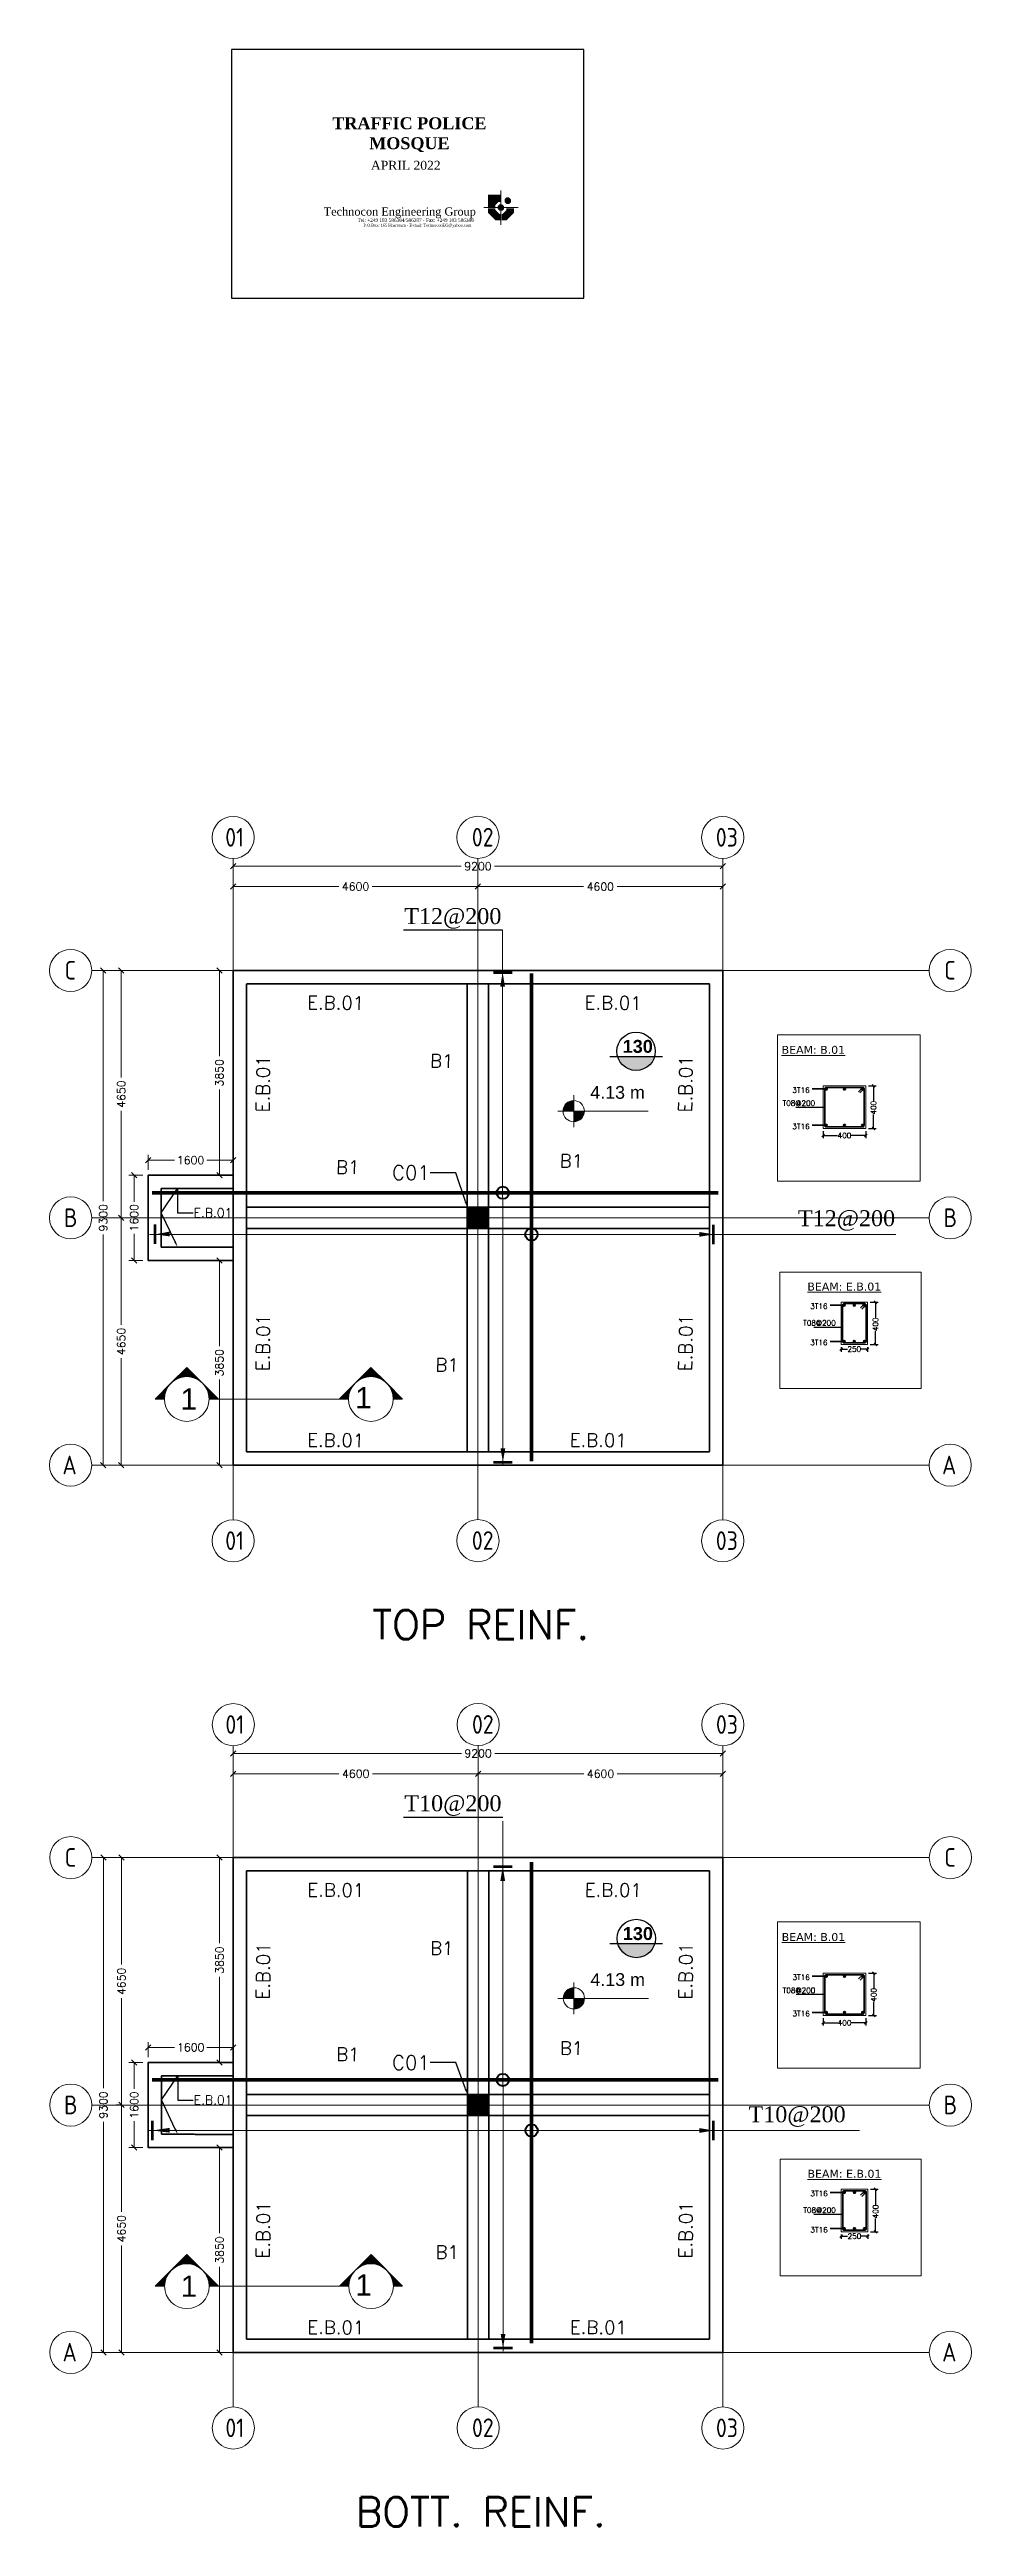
# Model space of a CAD drawing. Header units: millimetres. Extents: x 5119 to 442966, y -339486 to 193490.
# Drawn here: x 109403 to 126727, y 95606 to 142167 of the extents above; entities that cross this region are included whole.
import ezdxf
from ezdxf import colors
from ezdxf.entities.mleader import LeaderData, LeaderLine
from ezdxf.math import Vec2, Vec3

# ---------------------------------------------------------------- set-up
doc = ezdxf.new("R2010")
doc.units = ezdxf.units.MM
doc.header["$LTSCALE"] = 10
doc.header["$PDMODE"] = 34
doc.linetypes.add('D15N1A_R&D_E_pianta level 1 (L1)_00$0$PHANTOM', pattern=[12.7, 6.35, -1.27, 1.27, -1.27, 1.27, -1.27])
doc.linetypes.add('hidden', pattern=[6.25, 4.75, -1.5])
doc.layers.add('0SLABS_Pen_No__61', color=7, linetype='Continuous', lineweight=0, true_color=0x6a6a6a)
for name, color, linetype in [('2D Drafting', 7, 'Continuous'), ('LABLE', 5, 'Continuous'), ('SLAB', 1, 'Continuous'), ('text', 7, 'Continuous')]:
    doc.layers.add(name, color=color, linetype=linetype)
for name, color, linetype, lineweight in [('G-ANNO-DIMS', 111, 'Continuous', 9), ('G-ANNO-SYMB', 111, 'Continuous', 9), ('S-COLS', 52, 'Continuous', 9), ('STR-BEAM', 5, 'hidden', 30), ('STR-CONC', 3, 'Continuous', 30), ('STR-CONC_IN_SEC', 7, 'Continuous', 15), ('STR-DIM', 1, 'Continuous', 9), ('STR-GRID', 248, 'Continuous', 9), ('STR-HATCH', 4, 'Continuous', 9), ('STR-REINF_IN_SEC', 7, 'Continuous', 30), ('STR-TEXT', 7, 'Continuous', 9)]:
    doc.layers.add(name, color=color, linetype=linetype, lineweight=lineweight)
doc.styles.add('Arial_2', font='arial.ttf', dxfattribs={"height": 450})
doc.styles.add('Arial_3', font='arial.ttf', dxfattribs={"height": 240})
doc.styles.add('MINA_CM_S', font='romans.shx', dxfattribs={"height": 15})
doc.styles.add('MINA_MM', font='romans.shx', dxfattribs={"height": 200})
doc.styles.add('MINA_MM_ANNOT_PLAN', font='dim.shx', dxfattribs={"height": 350})
doc.styles.add('MINA_MM_S', font='romans.shx', dxfattribs={"height": 150})
doc.styles.add('MINA_MM_X-SEC_50', font='romans.shx', dxfattribs={"height": 100})
doc.styles.add('MINA_MM_X-SEC_SMALLER', font='romans.shx', dxfattribs={"height": 75, "bigfont": '@extfont2.shx'})
doc.styles.add('MZBI', font='times.ttf', dxfattribs={"height": 0.35})
doc.styles.add('MZBOLT', font='times.ttf', dxfattribs={"height": 0.5})
doc.styles.add('style1', font='arialbd.ttf')
doc.dimstyles.new('MINA_MM_S', dxfattribs={"dimtxt": 150, "dimasz": 100, "dimexe": 100, "dimexo": 100, "dimgap": 50, "dimtad": 0, "dimdec": 0, "dimzin": 0, "dimdsep": 46, "dimtxsty": 'MINA_MM_S', "dimblk": 'OBLIQUE', "dimcen": 0.09, "dimclrd": 256, "dimclre": 256, "dimclrt": 7, "dimadec": 0, "dimazin": 0, "dimtfac": 1, "dimtdec": 0, "dimtix": 1, "dimtofl": 0, "dimtmove": 0, "dimatfit": 0, "dimfxl": 1, "dimtolj": 1, "dimtzin": 0, "dimlwd": -1, "dimlwe": -1, "dimarcsym": 0})
doc.dimstyles.new('MINA_MM_X-SEC_50', dxfattribs={"dimtxt": 100, "dimasz": 50, "dimexe": 50, "dimexo": 50, "dimgap": 0, "dimtad": 0, "dimdec": 0, "dimlfac": 0.5, "dimzin": 0, "dimdsep": 46, "dimtxsty": 'MINA_MM_X-SEC_50', "dimblk": 'OBLIQUE', "dimcen": 90, "dimclrt": 7, "dimadec": 0, "dimazin": 0, "dimtfac": 1, "dimtdec": 0, "dimtofl": 0, "dimtmove": 0, "dimatfit": 0, "dimfxl": 1, "dimtolj": 1, "dimtzin": 0, "dimarcsym": 0})

msp = doc.modelspace()

# ---------------------------------------------------------------- texts
at = {"layer": 'G-ANNO-SYMB', "char_height": 400, "width": 192.405, "style": 'Arial_2'}
for insert, attachment_point in [((111864.6, 116999.8), 1), ((115457.4, 117024.6), 3), ((111867.2, 100322.5), 1), ((115460.1, 100347.2), 3)]:
    msp.add_mtext('1', dxfattribs=dict(at, insert=insert, attachment_point=attachment_point))
at = {"layer": 'STR-TEXT', "attachment_point": 5, "style": 'MINA_MM_X-SEC_SMALLER'}
for s, insert, char_height, width in [('\\A1;{\\fRomantic|b1|i0|c2|p2;TRAFFIC POLICE \\PMOSQUE}', (116164.8, 140565.6), 225, 2852.25), ('\\A1;\\pxql;{\\fRomantic|b0|i0|c2|p2;APRIL 2022}', (116213.5, 139989.5), 168.75, 1543.558)]:
    msp.add_mtext(s, dxfattribs=dict(at, insert=insert, char_height=char_height, width=width))
at = {"layer": 'STR-TEXT', "char_height": 250, "attachment_point": 3, "style": 'MINA_MM'}
for s, insert, rotation in [('E.B.01', (115316.4, 124365.8), 359.38059), ('E.B.01', (120530.9, 124365.8), 359.38059), ('E.B.01', (113295.3, 123262.2), 89.38059), ('B1', (116993.1, 123276.9), 359.38059), ('E.B.01', (121236.3, 123262.2), 89.38059), ('B1', (115226.6, 121280.3), 359.38059), ('B1', (119429.9, 121397.6), 359.38059), ('E.B.01', (113295.3, 118395.3), 89.38059), ('E.B.01', (121236.3, 118395.3), 89.38059), ('B1', (117094.2, 117562.8), 359.38059), ('E.B.01', (115316.4, 116144.5), 359.38059), ('E.B.01', (120251.2, 116144.5), 359.38059), ('E.B.01', (115319, 107688.4), 359.38059), ('E.B.01', (120533.4, 107688.4), 359.38059), ('E.B.01', (113297.9, 106584.8), 89.38059), ('B1', (116995.7, 106599.5), 359.38059), ('B1', (116995.7, 106599.5), 359.38059), ('E.B.01', (121238.9, 106584.8), 89.38059), ('B1', (115229.2, 104602.9), 359.38059), ('B1', (119432.5, 104720.3), 359.38059), ('E.B.01', (113297.9, 101717.9), 89.38059), ('E.B.01', (121238.9, 101717.9), 89.38059), ('B1', (117096.7, 100885.4), 359.38059), ('B1', (117096.7, 100885.4), 359.38059), ('E.B.01', (115319, 99467.1), 359.38059), ('E.B.01', (120253.8, 99467.1), 359.38059)]:
    msp.add_mtext_dynamic_manual_height_columns(s, width=668.667, gutter_width=12.5, heights=[0], dxfattribs=dict(at, insert=insert, rotation=rotation))
at = {"layer": 'STR-TEXT'}
for s, insert, char_height, attachment_point, style in [('\\A1;{\\fVerdana|b0|i0|c0|p34;\\LBEAM: B.01}', (123160, 123438.3), 150, 1, 'MINA_CM_S'), ('\\A1;3T16', (123361.2, 122655.9), 100, 1, 'MINA_MM_X-SEC_50'), ('\\A1;T08@200', (123177.3, 122410.1), 100, 1, 'MINA_MM_X-SEC_50'), ('\\A1;3T16', (123361.2, 121973.1), 100, 1, 'MINA_MM_X-SEC_50'), ('\\A1;{\\fVerdana|b0|i0|c0|p34;\\LBEAM: E.B.01}', (123644, 118987.8), 150, 1, 'MINA_CM_S'), ('\\A1;T08@200', (123563.9, 118279.3), 100, 1, 'MINA_MM_X-SEC_50'), ('\\A1;3T16', (123697.6, 118592.8), 100, 1, 'MINA_MM_X-SEC_50'), ('\\A1;3T16', (123697.6, 117910), 100, 1, 'MINA_MM_X-SEC_50'), ('\\A1;TOP REINF.', (117503, 112558.1), 550, 5, 'MINA_MM'), ('\\A1;{\\fVerdana|b0|i0|c0|p34;\\LBEAM: B.01}', (123162.5, 106761), 150, 1, 'MINA_CM_S'), ('\\A1;T08@200', (123179.9, 105732.7), 100, 1, 'MINA_MM_X-SEC_50'), ('\\A1;3T16', (123363.7, 105978.6), 100, 1, 'MINA_MM_X-SEC_50'), ('\\A1;3T16', (123363.7, 105295.8), 100, 1, 'MINA_MM_X-SEC_50'), ('\\A1;{\\fVerdana|b0|i0|c0|p34;\\LBEAM: E.B.01}', (123646.5, 102310.4), 150, 1, 'MINA_CM_S'), ('\\A1;T08@200', (123566.5, 101601.9), 100, 1, 'MINA_MM_X-SEC_50'), ('\\A1;3T16', (123700.2, 101915.5), 100, 1, 'MINA_MM_X-SEC_50'), ('\\A1;3T16', (123700.2, 101232.7), 100, 1, 'MINA_MM_X-SEC_50'), ('\\A1;BOTT. REINF.', (117505.6, 95880.7), 550, 5, 'MINA_MM')]:
    msp.add_mtext(s, dxfattribs=dict(at, insert=insert, char_height=char_height, attachment_point=attachment_point, style=style))
at = {"layer": 'text', "char_height": 300, "attachment_point": 3, "style": 'MZBOLT'}
for s, insert, width in [('T12@200', (117894.1, 126026.9), 4154.823), ('T12@200', (125293.3, 120348.1), 8250.986), ('T10@200', (117896.6, 109349.6), 4154.823), ('T10@200', (124363.9, 103503.5), 8250.986)]:
    msp.add_mtext(s, dxfattribs=dict(at, insert=insert, width=width))
at = {"layer": 'text', "linetype": 'D15N1A_R&D_E_pianta level 1 (L1)_00$0$PHANTOM', "lineweight": 5, "ltscale": 10, "char_height": 243, "width": 446.034, "attachment_point": 1, "style": 'style1'}
for insert in [(120173.1, 123549.9), (120175.7, 106872.5)]:
    msp.add_mtext('130', dxfattribs=dict(at, insert=insert))

# ---------------------------------------------------------------- blocks, each defined once
blk = doc.blocks.new('40X45')
at = {"ltscale": 10, "true_color": 0xcd6928}
h = blk.add_hatch(color=32, dxfattribs=at)
h.dxf.hatch_style = 1
h.paths.add_polyline_path([(8370, 114284), (8370, 113884), (8770, 113884), (8770, 114284)])
at = {"layer": 'S-COLS', "ltscale": 10}
blk.add_lwpolyline([(8370, 114284), (8770, 114284), (8770, 113884), (8370, 113884), (8370, 114284)], dxfattribs=at)
blk = doc.blocks.new('_Oblique')
at = {"color": 0, "linetype": 'ByBlock', "lineweight": -2}
blk.add_line((-0.5, -0.5), (0.5, 0.5), dxfattribs=at)
blk = doc.blocks.new('*D360')
at = {"layer": 'Defpoints', "color": 0, "ltscale": 10, "transparency": 16777216}
for p in [(111058, 108178), (110753, 103529), (110843, 103529)]:
    blk.add_point(p, dxfattribs=at)
at = {"layer": 'STR-DIM', "ltscale": 10, "transparency": 16777216}
for p, q in [((110958, 108178), (110653, 108178)), ((110753, 108178), (110753, 106168)), ((110753, 103529), (110753, 105539)), ((110743, 103529), (110653, 103529))]:
    blk.add_line(p, q, dxfattribs=at)
at = {"layer": 'STR-DIM', "ltscale": 10, "transparency": 16777216, "xscale": 100, "yscale": 100, "zscale": 100}
for p, rotation in [((110753, 108178), 90), ((110753, 103529), 270)]:
    blk.add_blockref('_Oblique', p, dxfattribs=dict(at, rotation=rotation))
at = {"layer": 'STR-DIM', "color": 7, "ltscale": 10, "transparency": 16777216, "insert": (110753, 105853), "char_height": 150, "attachment_point": 5, "rotation": 90, "style": 'MINA_MM_S'}
blk.add_mtext('\\A1;4650', dxfattribs=at)
blk = doc.blocks.new('*D361')
at = {"layer": 'Defpoints', "color": 0, "ltscale": 10, "transparency": 16777216}
for p in [(110843, 103529), (110753, 98878), (111128, 98878)]:
    blk.add_point(p, dxfattribs=at)
at = {"layer": 'STR-DIM', "ltscale": 10, "transparency": 16777216}
for p, q in [((110743, 103529), (110653, 103529)), ((110753, 103529), (110753, 101518)), ((110753, 98878), (110753, 100889)), ((111028, 98878), (110653, 98878))]:
    blk.add_line(p, q, dxfattribs=at)
at = {"layer": 'STR-DIM', "ltscale": 10, "transparency": 16777216, "xscale": 100, "yscale": 100, "zscale": 100}
for p, rotation in [((110753, 103529), 90), ((110753, 98878), 270)]:
    blk.add_blockref('_Oblique', p, dxfattribs=dict(at, rotation=rotation))
at = {"layer": 'STR-DIM', "color": 7, "ltscale": 10, "transparency": 16777216, "insert": (110753, 101203), "char_height": 150, "attachment_point": 5, "rotation": 90, "style": 'MINA_MM_S'}
blk.add_mtext('\\A1;4650', dxfattribs=at)
blk = doc.blocks.new('*D362')
at = {"layer": 'Defpoints', "color": 0, "ltscale": 10, "transparency": 16777216}
for p in [(111058, 108178), (110414, 98878), (111128, 98878)]:
    blk.add_point(p, dxfattribs=at)
at = {"layer": 'STR-DIM', "ltscale": 10, "transparency": 16777216}
for p, q in [((110958, 108178), (110314, 108178)), ((110414, 108178), (110414, 103843)), ((110414, 98878), (110414, 103214)), ((111028, 98878), (110314, 98878))]:
    blk.add_line(p, q, dxfattribs=at)
at = {"layer": 'STR-DIM', "ltscale": 10, "transparency": 16777216, "xscale": 100, "yscale": 100, "zscale": 100}
for p, rotation in [((110414, 108178), 90), ((110414, 98878), 270)]:
    blk.add_blockref('_Oblique', p, dxfattribs=dict(at, rotation=rotation))
at = {"layer": 'STR-DIM', "color": 7, "ltscale": 10, "transparency": 16777216, "insert": (110414, 103528), "char_height": 150, "attachment_point": 5, "rotation": 90, "style": 'MINA_MM_S'}
blk.add_mtext('\\A1;9300', dxfattribs=at)
blk = doc.blocks.new('*D359')
at = {"layer": 'Defpoints', "color": 0, "ltscale": 10, "transparency": 16777216}
for p in [(122056, 110138), (122056, 110061), (112856, 109864)]:
    blk.add_point(p, dxfattribs=at)
at = {"layer": 'STR-DIM', "ltscale": 10, "transparency": 16777216}
for p, q in [((112856, 109964), (112856, 110238)), ((112856, 110138), (117141, 110138)), ((122056, 110138), (117770, 110138)), ((122056, 110161), (122056, 110238))]:
    blk.add_line(p, q, dxfattribs=at)
at = {"layer": 'STR-DIM', "ltscale": 10, "transparency": 16777216, "xscale": 100, "yscale": 100, "zscale": 100, "rotation": 180}
blk.add_blockref('_Oblique', (112856, 110138), dxfattribs=at)
at = {"layer": 'STR-DIM', "ltscale": 10, "transparency": 16777216, "xscale": 100, "yscale": 100, "zscale": 100}
blk.add_blockref('_Oblique', (122056, 110138), dxfattribs=at)
at = {"layer": 'STR-DIM', "color": 7, "ltscale": 10, "transparency": 16777216, "insert": (117456, 110138), "char_height": 150, "attachment_point": 5, "style": 'MINA_MM_S'}
blk.add_mtext('\\A1;9200', dxfattribs=at)
blk = doc.blocks.new('*D363')
at = {"layer": 'Defpoints', "color": 0, "ltscale": 10, "transparency": 16777216}
for p in [(117456, 109836), (117456, 109754), (122056, 109836)]:
    blk.add_point(p, dxfattribs=at)
at = {"layer": 'STR-DIM', "ltscale": 10, "transparency": 16777216}
for p, q in [((117456, 109754), (119441, 109754)), ((117456, 109736), (117456, 109654)), ((122056, 109754), (120070, 109754)), ((122056, 109736), (122056, 109654))]:
    blk.add_line(p, q, dxfattribs=at)
at = {"layer": 'STR-DIM', "ltscale": 10, "transparency": 16777216, "xscale": 100, "yscale": 100, "zscale": 100, "rotation": 180}
blk.add_blockref('_Oblique', (117456, 109754), dxfattribs=at)
at = {"layer": 'STR-DIM', "ltscale": 10, "transparency": 16777216, "xscale": 100, "yscale": 100, "zscale": 100}
blk.add_blockref('_Oblique', (122056, 109754), dxfattribs=at)
at = {"layer": 'STR-DIM', "color": 7, "ltscale": 10, "transparency": 16777216, "insert": (119756, 109754), "char_height": 150, "attachment_point": 5, "style": 'MINA_MM_S'}
blk.add_mtext('\\A1;4600', dxfattribs=at)
blk = doc.blocks.new('*D364')
at = {"layer": 'Defpoints', "color": 0, "ltscale": 10, "transparency": 16777216}
for p in [(112856, 109864), (112856, 109755), (117456, 109838)]:
    blk.add_point(p, dxfattribs=at)
at = {"layer": 'STR-DIM', "ltscale": 10, "transparency": 16777216}
for p, q in [((112856, 109764), (112856, 109655)), ((112856, 109755), (114841, 109755)), ((117456, 109755), (115470, 109755)), ((117456, 109738), (117456, 109655))]:
    blk.add_line(p, q, dxfattribs=at)
at = {"layer": 'STR-DIM', "ltscale": 10, "transparency": 16777216, "xscale": 100, "yscale": 100, "zscale": 100, "rotation": 180}
blk.add_blockref('_Oblique', (112856, 109755), dxfattribs=at)
at = {"layer": 'STR-DIM', "ltscale": 10, "transparency": 16777216, "xscale": 100, "yscale": 100, "zscale": 100}
blk.add_blockref('_Oblique', (117456, 109755), dxfattribs=at)
at = {"layer": 'STR-DIM', "color": 7, "ltscale": 10, "transparency": 16777216, "insert": (115156, 109755), "char_height": 150, "attachment_point": 5, "style": 'MINA_MM_S'}
blk.add_mtext('\\A1;4600', dxfattribs=at)
blk = doc.blocks.new('*D365')
at = {"layer": 'Defpoints', "color": 0, "ltscale": 10, "transparency": 16777216}
for p in [(111256, 104612), (111256, 104328), (112856, 104328)]:
    blk.add_point(p, dxfattribs=at)
at = {"layer": 'STR-DIM', "ltscale": 10, "transparency": 16777216}
for p, q in [((111256, 104428), (111256, 104712)), ((111256, 104612), (111752, 104612)), ((112856, 104612), (112359, 104612)), ((112856, 104428), (112856, 104712))]:
    blk.add_line(p, q, dxfattribs=at)
at = {"layer": 'STR-DIM', "ltscale": 10, "transparency": 16777216, "xscale": 100, "yscale": 100, "zscale": 100, "rotation": 180}
blk.add_blockref('_Oblique', (111256, 104612), dxfattribs=at)
at = {"layer": 'STR-DIM', "ltscale": 10, "transparency": 16777216, "xscale": 100, "yscale": 100, "zscale": 100}
blk.add_blockref('_Oblique', (112856, 104612), dxfattribs=at)
at = {"layer": 'STR-DIM', "color": 7, "ltscale": 10, "transparency": 16777216, "insert": (112056, 104612), "char_height": 150, "attachment_point": 5, "style": 'MINA_MM_S'}
blk.add_mtext('\\A1;1600', dxfattribs=at)
blk = doc.blocks.new('*D366')
at = {"layer": 'Defpoints', "color": 0, "ltscale": 10, "transparency": 16777216}
for p in [(111256, 104328), (110993, 102728), (111256, 102728)]:
    blk.add_point(p, dxfattribs=at)
at = {"layer": 'STR-DIM', "ltscale": 10, "transparency": 16777216}
for p, q in [((111156, 104328), (110893, 104328)), ((110993, 104328), (110993, 103832)), ((110993, 102728), (110993, 103225)), ((111156, 102728), (110893, 102728))]:
    blk.add_line(p, q, dxfattribs=at)
at = {"layer": 'STR-DIM', "ltscale": 10, "transparency": 16777216, "xscale": 100, "yscale": 100, "zscale": 100}
for p, rotation in [((110993, 104328), 90), ((110993, 102728), 270)]:
    blk.add_blockref('_Oblique', p, dxfattribs=dict(at, rotation=rotation))
at = {"layer": 'STR-DIM', "color": 7, "ltscale": 10, "transparency": 16777216, "insert": (110993, 103528), "char_height": 150, "attachment_point": 5, "rotation": 90, "style": 'MINA_MM_S'}
blk.add_mtext('\\A1;1600', dxfattribs=at)
blk = doc.blocks.new('*D367')
at = {"layer": 'Defpoints', "color": 0, "ltscale": 10, "transparency": 16777216}
for p in [(112856, 108178), (112596, 104328), (112856, 104328)]:
    blk.add_point(p, dxfattribs=at)
at = {"layer": 'STR-DIM', "ltscale": 10, "transparency": 16777216}
for p, q in [((112756, 108178), (112496, 108178)), ((112596, 108178), (112596, 106568)), ((112596, 104328), (112596, 105939)), ((112756, 104328), (112496, 104328))]:
    blk.add_line(p, q, dxfattribs=at)
at = {"layer": 'STR-DIM', "ltscale": 10, "transparency": 16777216, "xscale": 100, "yscale": 100, "zscale": 100}
for p, rotation in [((112596, 108178), 90), ((112596, 104328), 270)]:
    blk.add_blockref('_Oblique', p, dxfattribs=dict(at, rotation=rotation))
at = {"layer": 'STR-DIM', "color": 7, "ltscale": 10, "transparency": 16777216, "insert": (112596, 106253), "char_height": 150, "attachment_point": 5, "rotation": 90, "style": 'MINA_MM_S'}
blk.add_mtext('\\A1;3850', dxfattribs=at)
blk = doc.blocks.new('*D368')
at = {"layer": 'Defpoints', "color": 0, "ltscale": 10, "transparency": 16777216}
for p in [(112856, 102728), (112596, 98878), (112856, 98878)]:
    blk.add_point(p, dxfattribs=at)
at = {"layer": 'STR-DIM', "ltscale": 10, "transparency": 16777216}
for p, q in [((112756, 102728), (112496, 102728)), ((112596, 102728), (112596, 101118)), ((112596, 98878), (112596, 100489)), ((112756, 98878), (112496, 98878))]:
    blk.add_line(p, q, dxfattribs=at)
at = {"layer": 'STR-DIM', "ltscale": 10, "transparency": 16777216, "xscale": 100, "yscale": 100, "zscale": 100}
for p, rotation in [((112596, 102728), 90), ((112596, 98878), 270)]:
    blk.add_blockref('_Oblique', p, dxfattribs=dict(at, rotation=rotation))
at = {"layer": 'STR-DIM', "color": 7, "ltscale": 10, "transparency": 16777216, "insert": (112596, 100803), "char_height": 150, "attachment_point": 5, "rotation": 90, "style": 'MINA_MM_S'}
blk.add_mtext('\\A1;3850', dxfattribs=at)
blk = doc.blocks.new('ggggggg')
at = {"layer": 'STR-GRID', "ltscale": 10}
for p, q in [((112856, 110282), (112856, 97853)), ((117456, 110284), (117456, 97855)), ((122056, 110282), (122056, 97853))]:
    blk.add_line(p, q, dxfattribs=at)
for points in [[(125935, 108178), (110197, 108178)], [(125935, 103527), (110197, 103527)], [(125935, 98878), (110197, 98878)]]:
    blk.add_lwpolyline(points, dxfattribs=at)
for centre in [(112856, 110678), (117456, 110680), (122056, 110678), (109801, 108178), (126331, 108178), (109801, 103527), (126331, 103527), (109801, 98878), (126331, 98878), (112856, 97457), (117456, 97459), (122056, 97457)]:
    blk.add_circle(centre, 396, dxfattribs=at)
at = {"layer": 'STR-TEXT', "char_height": 350, "attachment_point": 3, "style": 'MINA_MM_ANNOT_PLAN'}
for s, insert in [('01', (113060, 110856)), ('02', (117749, 110858)), ('03', (122340, 110856)), ('C', (109902, 108357)), ('C', (126432, 108357)), ('B', (109930, 103705)), ('B', (126460, 103705)), ('A', (109915, 99057)), ('A', (126445, 99057)), ('01', (113060, 97635)), ('02', (117749, 97637)), ('03', (122340, 97635))]:
    blk.add_mtext_dynamic_manual_height_columns(s, width=668.67, gutter_width=12.5, heights=[0], dxfattribs=dict(at, insert=insert))
blk = doc.blocks.new('*D372')
at = {"layer": 'Defpoints', "color": 0, "ltscale": 10, "transparency": 16777216}
for p in [(111055, 124856), (110750, 120206), (110841, 120206)]:
    blk.add_point(p, dxfattribs=at)
at = {"layer": 'STR-DIM', "ltscale": 10, "transparency": 16777216}
for p, q in [((110955, 124856), (110650, 124856)), ((110750, 124856), (110750, 122845)), ((110750, 120206), (110750, 122217)), ((110741, 120206), (110650, 120206))]:
    blk.add_line(p, q, dxfattribs=at)
at = {"layer": 'STR-DIM', "ltscale": 10, "transparency": 16777216, "xscale": 100, "yscale": 100, "zscale": 100}
for p, rotation in [((110750, 124856), 90), ((110750, 120206), 270)]:
    blk.add_blockref('_Oblique', p, dxfattribs=dict(at, rotation=rotation))
at = {"layer": 'STR-DIM', "color": 7, "ltscale": 10, "transparency": 16777216, "insert": (110750, 122531), "char_height": 150, "attachment_point": 5, "rotation": 90, "style": 'MINA_MM_S'}
blk.add_mtext('\\A1;4650', dxfattribs=at)
blk = doc.blocks.new('*D373')
at = {"layer": 'Defpoints', "color": 0, "ltscale": 10, "transparency": 16777216}
for p in [(110841, 120206), (110750, 115556), (111125, 115556)]:
    blk.add_point(p, dxfattribs=at)
at = {"layer": 'STR-DIM', "ltscale": 10, "transparency": 16777216}
for p, q in [((110741, 120206), (110650, 120206)), ((110750, 120206), (110750, 118195)), ((110750, 115556), (110750, 117567)), ((111025, 115556), (110650, 115556))]:
    blk.add_line(p, q, dxfattribs=at)
at = {"layer": 'STR-DIM', "ltscale": 10, "transparency": 16777216, "xscale": 100, "yscale": 100, "zscale": 100}
for p, rotation in [((110750, 120206), 90), ((110750, 115556), 270)]:
    blk.add_blockref('_Oblique', p, dxfattribs=dict(at, rotation=rotation))
at = {"layer": 'STR-DIM', "color": 7, "ltscale": 10, "transparency": 16777216, "insert": (110750, 117881), "char_height": 150, "attachment_point": 5, "rotation": 90, "style": 'MINA_MM_S'}
blk.add_mtext('\\A1;4650', dxfattribs=at)
blk = doc.blocks.new('*D374')
at = {"layer": 'Defpoints', "color": 0, "ltscale": 10, "transparency": 16777216}
for p in [(111055, 124856), (110411, 115556), (111125, 115556)]:
    blk.add_point(p, dxfattribs=at)
at = {"layer": 'STR-DIM', "ltscale": 10, "transparency": 16777216}
for p, q in [((110955, 124856), (110311, 124856)), ((110411, 124856), (110411, 120520)), ((110411, 115556), (110411, 119891)), ((111025, 115556), (110311, 115556))]:
    blk.add_line(p, q, dxfattribs=at)
at = {"layer": 'STR-DIM', "ltscale": 10, "transparency": 16777216, "xscale": 100, "yscale": 100, "zscale": 100}
for p, rotation in [((110411, 124856), 90), ((110411, 115556), 270)]:
    blk.add_blockref('_Oblique', p, dxfattribs=dict(at, rotation=rotation))
at = {"layer": 'STR-DIM', "color": 7, "ltscale": 10, "transparency": 16777216, "insert": (110411, 120206), "char_height": 150, "attachment_point": 5, "rotation": 90, "style": 'MINA_MM_S'}
blk.add_mtext('\\A1;9300', dxfattribs=at)
blk = doc.blocks.new('*D375')
at = {"layer": 'Defpoints', "color": 0, "ltscale": 10, "transparency": 16777216}
for p in [(122053, 126815), (122053, 126739), (112853, 126542)]:
    blk.add_point(p, dxfattribs=at)
at = {"layer": 'STR-DIM', "ltscale": 10, "transparency": 16777216}
for p, q in [((112853, 126642), (112853, 126915)), ((112853, 126815), (117139, 126815)), ((122053, 126815), (117767, 126815)), ((122053, 126839), (122053, 126915))]:
    blk.add_line(p, q, dxfattribs=at)
at = {"layer": 'STR-DIM', "ltscale": 10, "transparency": 16777216, "xscale": 100, "yscale": 100, "zscale": 100, "rotation": 180}
blk.add_blockref('_Oblique', (112853, 126815), dxfattribs=at)
at = {"layer": 'STR-DIM', "ltscale": 10, "transparency": 16777216, "xscale": 100, "yscale": 100, "zscale": 100}
blk.add_blockref('_Oblique', (122053, 126815), dxfattribs=at)
at = {"layer": 'STR-DIM', "color": 7, "ltscale": 10, "transparency": 16777216, "insert": (117453, 126815), "char_height": 150, "attachment_point": 5, "style": 'MINA_MM_S'}
blk.add_mtext('\\A1;9200', dxfattribs=at)
blk = doc.blocks.new('*D376')
at = {"layer": 'Defpoints', "color": 0, "ltscale": 10, "transparency": 16777216}
for p in [(117453, 126513), (117453, 126431), (122053, 126513)]:
    blk.add_point(p, dxfattribs=at)
at = {"layer": 'STR-DIM', "ltscale": 10, "transparency": 16777216}
for p, q in [((117453, 126431), (119439, 126431)), ((117453, 126413), (117453, 126331)), ((122053, 126431), (120067, 126431)), ((122053, 126413), (122053, 126331))]:
    blk.add_line(p, q, dxfattribs=at)
at = {"layer": 'STR-DIM', "ltscale": 10, "transparency": 16777216, "xscale": 100, "yscale": 100, "zscale": 100, "rotation": 180}
blk.add_blockref('_Oblique', (117453, 126431), dxfattribs=at)
at = {"layer": 'STR-DIM', "ltscale": 10, "transparency": 16777216, "xscale": 100, "yscale": 100, "zscale": 100}
blk.add_blockref('_Oblique', (122053, 126431), dxfattribs=at)
at = {"layer": 'STR-DIM', "color": 7, "ltscale": 10, "transparency": 16777216, "insert": (119753, 126431), "char_height": 150, "attachment_point": 5, "style": 'MINA_MM_S'}
blk.add_mtext('\\A1;4600', dxfattribs=at)
blk = doc.blocks.new('*D377')
at = {"layer": 'Defpoints', "color": 0, "ltscale": 10, "transparency": 16777216}
for p in [(112853, 126542), (112853, 126433), (117453, 126515)]:
    blk.add_point(p, dxfattribs=at)
at = {"layer": 'STR-DIM', "ltscale": 10, "transparency": 16777216}
for p, q in [((112853, 126442), (112853, 126333)), ((112853, 126433), (114839, 126433)), ((117453, 126433), (115467, 126433)), ((117453, 126415), (117453, 126333))]:
    blk.add_line(p, q, dxfattribs=at)
at = {"layer": 'STR-DIM', "ltscale": 10, "transparency": 16777216, "xscale": 100, "yscale": 100, "zscale": 100, "rotation": 180}
blk.add_blockref('_Oblique', (112853, 126433), dxfattribs=at)
at = {"layer": 'STR-DIM', "ltscale": 10, "transparency": 16777216, "xscale": 100, "yscale": 100, "zscale": 100}
blk.add_blockref('_Oblique', (117453, 126433), dxfattribs=at)
at = {"layer": 'STR-DIM', "color": 7, "ltscale": 10, "transparency": 16777216, "insert": (115153, 126433), "char_height": 150, "attachment_point": 5, "style": 'MINA_MM_S'}
blk.add_mtext('\\A1;4600', dxfattribs=at)
blk = doc.blocks.new('*D378')
at = {"layer": 'Defpoints', "color": 0, "ltscale": 10, "transparency": 16777216}
for p in [(111253, 121289), (111253, 121006), (112853, 121006)]:
    blk.add_point(p, dxfattribs=at)
at = {"layer": 'STR-DIM', "ltscale": 10, "transparency": 16777216}
for p, q in [((111253, 121106), (111253, 121389)), ((111253, 121289), (111750, 121289)), ((112853, 121289), (112357, 121289)), ((112853, 121106), (112853, 121389))]:
    blk.add_line(p, q, dxfattribs=at)
at = {"layer": 'STR-DIM', "ltscale": 10, "transparency": 16777216, "xscale": 100, "yscale": 100, "zscale": 100, "rotation": 180}
blk.add_blockref('_Oblique', (111253, 121289), dxfattribs=at)
at = {"layer": 'STR-DIM', "ltscale": 10, "transparency": 16777216, "xscale": 100, "yscale": 100, "zscale": 100}
blk.add_blockref('_Oblique', (112853, 121289), dxfattribs=at)
at = {"layer": 'STR-DIM', "color": 7, "ltscale": 10, "transparency": 16777216, "insert": (112053, 121289), "char_height": 150, "attachment_point": 5, "style": 'MINA_MM_S'}
blk.add_mtext('\\A1;1600', dxfattribs=at)
blk = doc.blocks.new('*D379')
at = {"layer": 'Defpoints', "color": 0, "ltscale": 10, "transparency": 16777216}
for p in [(111253, 121006), (110991, 119406), (111253, 119406)]:
    blk.add_point(p, dxfattribs=at)
at = {"layer": 'STR-DIM', "ltscale": 10, "transparency": 16777216}
for p, q in [((111153, 121006), (110891, 121006)), ((110991, 121006), (110991, 120509)), ((110991, 119406), (110991, 119902)), ((111153, 119406), (110891, 119406))]:
    blk.add_line(p, q, dxfattribs=at)
at = {"layer": 'STR-DIM', "ltscale": 10, "transparency": 16777216, "xscale": 100, "yscale": 100, "zscale": 100}
for p, rotation in [((110991, 121006), 90), ((110991, 119406), 270)]:
    blk.add_blockref('_Oblique', p, dxfattribs=dict(at, rotation=rotation))
at = {"layer": 'STR-DIM', "color": 7, "ltscale": 10, "transparency": 16777216, "insert": (110991, 120206), "char_height": 150, "attachment_point": 5, "rotation": 90, "style": 'MINA_MM_S'}
blk.add_mtext('\\A1;1600', dxfattribs=at)
blk = doc.blocks.new('*D380')
at = {"layer": 'Defpoints', "color": 0, "ltscale": 10, "transparency": 16777216}
for p in [(112853, 124856), (112594, 121006), (112853, 121006)]:
    blk.add_point(p, dxfattribs=at)
at = {"layer": 'STR-DIM', "ltscale": 10, "transparency": 16777216}
for p, q in [((112753, 124856), (112494, 124856)), ((112594, 124856), (112594, 123245)), ((112594, 121006), (112594, 122616)), ((112753, 121006), (112494, 121006))]:
    blk.add_line(p, q, dxfattribs=at)
at = {"layer": 'STR-DIM', "ltscale": 10, "transparency": 16777216, "xscale": 100, "yscale": 100, "zscale": 100}
for p, rotation in [((112594, 124856), 90), ((112594, 121006), 270)]:
    blk.add_blockref('_Oblique', p, dxfattribs=dict(at, rotation=rotation))
at = {"layer": 'STR-DIM', "color": 7, "ltscale": 10, "transparency": 16777216, "insert": (112594, 122931), "char_height": 150, "attachment_point": 5, "rotation": 90, "style": 'MINA_MM_S'}
blk.add_mtext('\\A1;3850', dxfattribs=at)
blk = doc.blocks.new('*D381')
at = {"layer": 'Defpoints', "color": 0, "ltscale": 10, "transparency": 16777216}
for p in [(112853, 119406), (112594, 115556), (112853, 115556)]:
    blk.add_point(p, dxfattribs=at)
at = {"layer": 'STR-DIM', "ltscale": 10, "transparency": 16777216}
for p, q in [((112753, 119406), (112494, 119406)), ((112594, 119406), (112594, 117795)), ((112594, 115556), (112594, 117166)), ((112753, 115556), (112494, 115556))]:
    blk.add_line(p, q, dxfattribs=at)
at = {"layer": 'STR-DIM', "ltscale": 10, "transparency": 16777216, "xscale": 100, "yscale": 100, "zscale": 100}
for p, rotation in [((112594, 119406), 90), ((112594, 115556), 270)]:
    blk.add_blockref('_Oblique', p, dxfattribs=dict(at, rotation=rotation))
at = {"layer": 'STR-DIM', "color": 7, "ltscale": 10, "transparency": 16777216, "insert": (112594, 117481), "char_height": 150, "attachment_point": 5, "rotation": 90, "style": 'MINA_MM_S'}
blk.add_mtext('\\A1;3850', dxfattribs=at)
blk = doc.blocks.new('Spot Elevations - Standard-23738-1-ground floor')
at = {"layer": 'G-ANNO-DIMS'}
h = blk.add_hatch(color=256, dxfattribs=at)
edge = h.paths.add_edge_path(flags=0)
edge.add_line((-2, 0), (-4, 0))
edge.add_arc((-2, 0), 2, 90, 180, ccw=False)
edge.add_line((-2, 2), (-2, 0))
h = blk.add_hatch(color=256, dxfattribs=at)
edge = h.paths.add_edge_path(flags=0)
edge.add_line((-2, 0), (0, 0))
edge.add_arc((-2, 0), 2, 270, 360, ccw=False)
edge.add_line((-2, -2), (-2, 0))
for p, q in [((-5, 0), (12, 0)), ((-2, -3), (-2, 3))]:
    blk.add_line(p, q, dxfattribs=at)
blk.add_circle((-2, 0), 2, dxfattribs=at)
blk = doc.blocks.new('DFSD')
at = {"layer": 'G-ANNO-DIMS', "xscale": 99.99999999999993, "yscale": 99.99999999999993, "zscale": 99.99999999999993}
blk.add_blockref('Spot Elevations - Standard-23738-1-ground floor', (849872, 70278), dxfattribs=at)
at = {"layer": 'G-ANNO-DIMS', "style": 'Arial_3'}
blk.add_text('4.13 m', height=240, dxfattribs=at).set_placement((849983, 70511))
blk = doc.blocks.new('A$C5A6E080A')
h = blk.add_hatch(color=0)
h.paths.add_polyline_path([(9.26, 8.62), (8.62, 9.26), (7.72, 9.26), (7.09, 8.62), (7.09, 7.72), (7.72, 7.09), (8.62, 7.09), (9.26, 7.72)])
h.paths.add_polyline_path([(6.92, 6.29), (6.29, 6.92), (5.84, 6.92), (5.84, 5.84), (6.92, 5.84)])
h.paths.add_polyline_path([(5.84, 6.92), (5.39, 6.92), (4.75, 6.29), (4.75, 5.84), (5.84, 5.84)])
h.paths.add_polyline_path([(5.84, 5.84), (4.75, 5.84), (4.75, 5.39), (5.39, 4.75), (5.84, 4.75)])
h.paths.add_polyline_path([(6.92, 5.39), (6.92, 5.84), (5.84, 5.84), (5.84, 4.75), (6.29, 4.75)])
h.paths.add_polyline_path([(10.22, 4.02), (10.22, 5.62), (7.72, 5.62), (7.72, 5.06), (6.29, 3.62), (6.06, 3.62), (6.06, 1.45), (7.66, 1.45)])
h.paths.add_polyline_path([(5.62, 3.62), (5.39, 3.62), (3.95, 5.06), (3.95, 5.62), (1.45, 5.62), (1.45, 4.02), (4.02, 1.45), (5.62, 1.45)])
h.paths.add_polyline_path([(5.06, 7.72), (5.62, 7.72), (5.62, 10.22), (4.02, 10.22), (1.45, 10.22), (1.45, 6.06), (3.95, 6.06), (3.95, 6.62)])
at = {"lineweight": 5}
for p, q in [((5.84, 11.68), (5.84, 0)), ((0, 5.84), (11.68, 5.84))]:
    blk.add_line(p, q, dxfattribs=at)
blk = doc.blocks.new('TEG')
at = {"color": 0, "xscale": 0.1101681463324624, "yscale": 0.1101681463324624, "zscale": 0.1101681463324624}
blk.add_blockref('A$C5A6E080A', (870.503, 200.47), dxfattribs=at)
at = {"layer": 'LABLE', "color": 0, "style": 'MZBI'}
blk.add_text('Technocon Engineering Group ', height=0.3044, dxfattribs=at).set_placement((864.515, 200.814))
at = {"layer": 'LABLE', "style": 'MZBOLT'}
for s, height, p in [('Tel: +249 183 586384/586387 - Fax: +249 183 586388', 0.12866, (865.782, 200.578)), ('P.O.Box: 165 Khartoum - E-mail: TechnoconEG@yahoo.com', 0.10582, (866.006, 200.401))]:
    blk.add_text(s, height=height, dxfattribs=at).set_placement(p)
blk = doc.blocks.new('Section - Standard-1049-4-stair case roof')
at = {"layer": 'G-ANNO-SYMB'}
h = blk.add_hatch(color=256, dxfattribs=at)
edge = h.paths.add_edge_path(flags=0)
edge.add_line((-6, 8.49), (-6, 6))
edge.add_arc((-6, 0), 6, 90, 135)
edge.add_line((-10.24, 4.24), (-6, 8.49))
h = blk.add_hatch(color=256, dxfattribs=at)
edge = h.paths.add_edge_path(flags=0)
edge.add_line((-6, 8.49), (-1.76, 4.24))
edge.add_arc((-6, 0), 6, 45, 90)
edge.add_line((-6, 6), (-6, 8.49))
h = blk.add_hatch(color=256, dxfattribs=at)
edge = h.paths.add_edge_path(flags=0)
edge.add_line((-14.49, 0), (-10.24, 4.24))
edge.add_arc((-6, 0), 6, 135, 180)
edge.add_line((-12, 0), (-14.49, 0))
h = blk.add_hatch(color=256, dxfattribs=at)
edge = h.paths.add_edge_path(flags=0)
edge.add_line((2.49, 0), (0, 0))
edge.add_arc((-6, 0), 6, 360, 405)
edge.add_line((-1.76, 4.24), (2.49, 0))
for p, q in [((-6, 8.49), (-14.49, 0)), ((-6, 8.49), (-10.24, 4.24)), ((-6, 8.49), (2.49, 0)), ((-6, 6), (-6, 8.49)), ((-6, 8.49), (-6, 6)), ((-1.76, 4.24), (-6, 8.49)), ((-10.24, 4.24), (-14.49, 0)), ((-14.49, 0), (-12, 0)), ((2.49, 0), (-1.76, 4.24)), ((0, 0), (2.49, 0)), ((-12, 0), (-14.49, 0)), ((0, 0), (2.49, 0))]:
    blk.add_line(p, q, dxfattribs=at)
for start, end in [(360, 180), (135, 180), (180, 360), (90, 135), (45, 90), (360, 45)]:
    blk.add_arc((-6, 0), 6, start, end, dxfattribs=at)
blk = doc.blocks.new('*D449')
at = {"layer": 'Defpoints', "color": 0, "transparency": 16777216}
for p in [(124776, 118622), (124776, 117822), (124924, 117822)]:
    blk.add_point(p, dxfattribs=at)
at = {"layer": 'STR-DIM', "color": 0, "lineweight": -2, "transparency": 16777216}
for p, q in [((124826, 118622), (124974, 118622)), ((124924, 118622), (124924, 118331)), ((124826, 117822), (124974, 117822)), ((124924, 117822), (124924, 118074))]:
    blk.add_line(p, q, dxfattribs=at)
at = {"layer": 'STR-DIM', "color": 0, "lineweight": -2, "transparency": 16777216, "xscale": 50, "yscale": 50, "zscale": 50}
for p, rotation in [((124924, 118622), 90), ((124924, 117822), 270)]:
    blk.add_blockref('_Oblique', p, dxfattribs=dict(at, rotation=rotation))
at = {"layer": 'STR-DIM', "color": 7, "transparency": 16777216, "insert": (124924, 118203), "char_height": 100, "attachment_point": 5, "rotation": 90, "style": 'MINA_MM_X-SEC_50'}
blk.add_mtext('\\A1;400', dxfattribs=at)
blk = doc.blocks.new('BAR')
at = {"layer": 'STR-HATCH'}
h = blk.add_hatch(dxfattribs=at)
h.set_pattern_fill('ANSI31', color=256, scale=20)
h.set_pattern_definition([(45, (0, 0), (-1.76777, 1.76777), [])])
edge = h.paths.add_edge_path()
edge.add_arc((0, 0), 12.5, 0, 360)
at = {"layer": 'STR-REINF_IN_SEC'}
blk.add_circle((0, 0), 12.5, dxfattribs=at)
blk = doc.blocks.new('*D451')
at = {"layer": 'Defpoints', "color": 0, "transparency": 16777216}
for p in [(124276, 117822), (124776, 117822), (124776, 117739)]:
    blk.add_point(p, dxfattribs=at)
at = {"layer": 'STR-DIM', "color": 0, "lineweight": -2, "transparency": 16777216}
for p, q in [((124276, 117772), (124276, 117689)), ((124276, 117739), (124397, 117739)), ((124776, 117739), (124655, 117739)), ((124776, 117772), (124776, 117689))]:
    blk.add_line(p, q, dxfattribs=at)
at = {"layer": 'STR-DIM', "color": 0, "lineweight": -2, "transparency": 16777216, "xscale": 50, "yscale": 50, "zscale": 50, "rotation": 180}
blk.add_blockref('_Oblique', (124276, 117739), dxfattribs=at)
at = {"layer": 'STR-DIM', "color": 0, "lineweight": -2, "transparency": 16777216, "xscale": 50, "yscale": 50, "zscale": 50}
blk.add_blockref('_Oblique', (124776, 117739), dxfattribs=at)
at = {"layer": 'STR-DIM', "color": 7, "transparency": 16777216, "insert": (124526, 117739), "char_height": 100, "attachment_point": 5, "style": 'MINA_MM_X-SEC_50'}
blk.add_mtext('\\A1;250', dxfattribs=at)
blk = doc.blocks.new('*D450')
at = {"layer": 'Defpoints', "color": 0, "transparency": 16777216}
for p in [(124740, 122686), (124740, 121886), (124887, 121886)]:
    blk.add_point(p, dxfattribs=at)
at = {"layer": 'STR-DIM', "color": 0, "lineweight": -2, "transparency": 16777216}
for p, q in [((124790, 122686), (124937, 122686)), ((124887, 122686), (124887, 122404)), ((124887, 121886), (124887, 122147)), ((124790, 121886), (124937, 121886))]:
    blk.add_line(p, q, dxfattribs=at)
at = {"layer": 'STR-DIM', "color": 0, "lineweight": -2, "transparency": 16777216, "xscale": 50, "yscale": 50, "zscale": 50}
for p, rotation in [((124887, 122686), 90), ((124887, 121886), 270)]:
    blk.add_blockref('_Oblique', p, dxfattribs=dict(at, rotation=rotation))
at = {"layer": 'STR-DIM', "color": 7, "transparency": 16777216, "insert": (124887, 122276), "char_height": 100, "attachment_point": 5, "rotation": 90, "style": 'MINA_MM_X-SEC_50'}
blk.add_mtext('\\A1;400', dxfattribs=at)
blk = doc.blocks.new('*D452')
at = {"layer": 'Defpoints', "color": 0, "transparency": 16777216}
for p in [(123940, 121886), (124740, 121886), (124740, 121752)]:
    blk.add_point(p, dxfattribs=at)
at = {"layer": 'STR-DIM', "color": 0, "lineweight": -2, "transparency": 16777216}
for p, q in [((123940, 121836), (123940, 121702)), ((123940, 121752), (124211, 121752)), ((124740, 121752), (124468, 121752)), ((124740, 121836), (124740, 121702))]:
    blk.add_line(p, q, dxfattribs=at)
at = {"layer": 'STR-DIM', "color": 0, "lineweight": -2, "transparency": 16777216, "xscale": 50, "yscale": 50, "zscale": 50, "rotation": 180}
blk.add_blockref('_Oblique', (123940, 121752), dxfattribs=at)
at = {"layer": 'STR-DIM', "color": 0, "lineweight": -2, "transparency": 16777216, "xscale": 50, "yscale": 50, "zscale": 50}
blk.add_blockref('_Oblique', (124740, 121752), dxfattribs=at)
at = {"layer": 'STR-DIM', "color": 7, "transparency": 16777216, "insert": (124340, 121752), "char_height": 100, "attachment_point": 5, "style": 'MINA_MM_X-SEC_50'}
blk.add_mtext('\\A1;400', dxfattribs=at)
blk = doc.blocks.new('*D453')
at = {"layer": 'Defpoints', "color": 0, "transparency": 16777216}
for p in [(124779, 101945), (124779, 101145), (124926, 101145)]:
    blk.add_point(p, dxfattribs=at)
at = {"layer": 'STR-DIM', "color": 0, "lineweight": -2, "transparency": 16777216}
for p, q in [((124829, 101945), (124976, 101945)), ((124926, 101945), (124926, 101654)), ((124829, 101145), (124976, 101145)), ((124926, 101145), (124926, 101397))]:
    blk.add_line(p, q, dxfattribs=at)
at = {"layer": 'STR-DIM', "color": 0, "lineweight": -2, "transparency": 16777216, "xscale": 50, "yscale": 50, "zscale": 50}
for p, rotation in [((124926, 101945), 90), ((124926, 101145), 270)]:
    blk.add_blockref('_Oblique', p, dxfattribs=dict(at, rotation=rotation))
at = {"layer": 'STR-DIM', "color": 7, "transparency": 16777216, "insert": (124926, 101525), "char_height": 100, "attachment_point": 5, "rotation": 90, "style": 'MINA_MM_X-SEC_50'}
blk.add_mtext('\\A1;400', dxfattribs=at)
blk = doc.blocks.new('*D455')
at = {"layer": 'Defpoints', "color": 0, "transparency": 16777216}
for p in [(124279, 101145), (124779, 101145), (124779, 101061)]:
    blk.add_point(p, dxfattribs=at)
at = {"layer": 'STR-DIM', "color": 0, "lineweight": -2, "transparency": 16777216}
for p, q in [((124279, 101095), (124279, 101011)), ((124279, 101061), (124400, 101061)), ((124779, 101061), (124657, 101061)), ((124779, 101095), (124779, 101011))]:
    blk.add_line(p, q, dxfattribs=at)
at = {"layer": 'STR-DIM', "color": 0, "lineweight": -2, "transparency": 16777216, "xscale": 50, "yscale": 50, "zscale": 50, "rotation": 180}
blk.add_blockref('_Oblique', (124279, 101061), dxfattribs=at)
at = {"layer": 'STR-DIM', "color": 0, "lineweight": -2, "transparency": 16777216, "xscale": 50, "yscale": 50, "zscale": 50}
blk.add_blockref('_Oblique', (124779, 101061), dxfattribs=at)
at = {"layer": 'STR-DIM', "color": 7, "transparency": 16777216, "insert": (124529, 101061), "char_height": 100, "attachment_point": 5, "style": 'MINA_MM_X-SEC_50'}
blk.add_mtext('\\A1;250', dxfattribs=at)
blk = doc.blocks.new('*D454')
at = {"layer": 'Defpoints', "color": 0, "transparency": 16777216}
for p in [(124742, 106008), (124742, 105208), (124890, 105208)]:
    blk.add_point(p, dxfattribs=at)
at = {"layer": 'STR-DIM', "color": 0, "lineweight": -2, "transparency": 16777216}
for p, q in [((124792, 106008), (124940, 106008)), ((124890, 106008), (124890, 105727)), ((124890, 105208), (124890, 105470)), ((124792, 105208), (124940, 105208))]:
    blk.add_line(p, q, dxfattribs=at)
at = {"layer": 'STR-DIM', "color": 0, "lineweight": -2, "transparency": 16777216, "xscale": 50, "yscale": 50, "zscale": 50}
for p, rotation in [((124890, 106008), 90), ((124890, 105208), 270)]:
    blk.add_blockref('_Oblique', p, dxfattribs=dict(at, rotation=rotation))
at = {"layer": 'STR-DIM', "color": 7, "transparency": 16777216, "insert": (124890, 105598), "char_height": 100, "attachment_point": 5, "rotation": 90, "style": 'MINA_MM_X-SEC_50'}
blk.add_mtext('\\A1;400', dxfattribs=at)
blk = doc.blocks.new('*D456')
at = {"layer": 'Defpoints', "color": 0, "transparency": 16777216}
for p in [(123942, 105208), (124742, 105208), (124742, 105074)]:
    blk.add_point(p, dxfattribs=at)
at = {"layer": 'STR-DIM', "color": 0, "lineweight": -2, "transparency": 16777216}
for p, q in [((123942, 105158), (123942, 105024)), ((123942, 105074), (124214, 105074)), ((124742, 105074), (124471, 105074)), ((124742, 105158), (124742, 105024))]:
    blk.add_line(p, q, dxfattribs=at)
at = {"layer": 'STR-DIM', "color": 0, "lineweight": -2, "transparency": 16777216, "xscale": 50, "yscale": 50, "zscale": 50, "rotation": 180}
blk.add_blockref('_Oblique', (123942, 105074), dxfattribs=at)
at = {"layer": 'STR-DIM', "color": 0, "lineweight": -2, "transparency": 16777216, "xscale": 50, "yscale": 50, "zscale": 50}
blk.add_blockref('_Oblique', (124742, 105074), dxfattribs=at)
at = {"layer": 'STR-DIM', "color": 7, "transparency": 16777216, "insert": (124342, 105074), "char_height": 100, "attachment_point": 5, "style": 'MINA_MM_X-SEC_50'}
blk.add_mtext('\\A1;400', dxfattribs=at)

# ---------------------------------------------------------------- dimensions: what is measured, and where the dimension line sits
at = {"layer": 'STR-DIM', "ltscale": 10}
for base, p1, p2, picture, middle in [((122053.2, 126815.2), (112853.2, 126541.8), (122053.2, 126738.5), '*D375', (117453.2, 126815.2)), ((122055.8, 110137.9), (112855.8, 109864.5), (122055.8, 110061.2), '*D359', (117455.8, 110137.9))]:
    dim = msp.add_linear_dim(base=base, p1=p1, p2=p2, dimstyle='MINA_MM_S', dxfattribs=at)
    dim.commit()
    dim.dimension.update_dxf_attribs({"geometry": picture, "text_midpoint": middle, "dimtype": 160})
for base, p1, p2, picture, middle in [((112853.2, 126432.7), (117453.2, 126515.2), (112853.2, 126541.8), '*D377', (115153.2, 126432.7)), ((112855.8, 109755.4), (117455.8, 109837.8), (112855.8, 109864.5), '*D364', (115155.8, 109755.4))]:
    dim = msp.add_linear_dim(base=base, p1=p1, p2=p2, dimstyle='MINA_MM_S', override={"dimtmove": 1}, dxfattribs=at)
    dim.commit()
    dim.dimension.update_dxf_attribs({"geometry": picture, "text_midpoint": middle})
for base, p1, p2, picture, middle in [((117453.2, 126430.9), (122053.2, 126513.3), (117453.2, 126513.3), '*D376', (119753.2, 126430.9)), ((111253.2, 121289.2), (112853.2, 121005.7), (111253.2, 121005.7), '*D378', (112053.2, 121289.2)), ((117455.8, 109753.5), (122055.8, 109836), (117455.8, 109836), '*D363', (119755.8, 109753.5)), ((111255.8, 104611.9), (112855.8, 104328.4), (111255.8, 104328.4), '*D365', (112055.8, 104611.9))]:
    dim = msp.add_linear_dim(base=base, p1=p1, p2=p2, dimstyle='MINA_MM_S', dxfattribs=at)
    dim.commit()
    dim.dimension.update_dxf_attribs({"geometry": picture, "text_midpoint": middle})
for base, p1, p2, picture, middle in [((110411.3, 115555.7), (111055.5, 124855.7), (111125, 115555.7), '*D374', (110411.3, 120205.7)), ((110750.4, 120205.9), (111055.5, 124855.7), (110840.7, 120205.9), '*D372', (110750.4, 122530.8)), ((112593.6, 121005.7), (112853.2, 124855.7), (112853.2, 121005.7), '*D380', (112593.6, 122930.7)), ((110990.5, 119405.7), (111253.2, 121005.7), (111253.2, 119405.7), '*D379', (110990.5, 120205.7)), ((112593.6, 115555.7), (112853.2, 119405.7), (112853.2, 115555.7), '*D381', (112593.6, 117480.7)), ((110413.8, 98878.4), (111058, 108178.4), (111127.5, 98878.4), '*D362', (110413.8, 103528.4)), ((110753, 103528.5), (111058, 108178.4), (110843.2, 103528.5), '*D360', (110753, 105853.5)), ((112596.2, 104328.4), (112855.8, 108178.4), (112855.8, 104328.4), '*D367', (112596.2, 106253.4)), ((110993.1, 102728.4), (111255.8, 104328.4), (111255.8, 102728.4), '*D366', (110993.1, 103528.4)), ((112596.2, 98878.4), (112855.8, 102728.4), (112855.8, 98878.4), '*D368', (112596.2, 100803.4))]:
    dim = msp.add_linear_dim(base=base, p1=p1, p2=p2, angle=90, dimstyle='MINA_MM_S', dxfattribs=at)
    dim.commit()
    dim.dimension.update_dxf_attribs({"geometry": picture, "text_midpoint": middle})
at = {"layer": 'STR-DIM'}
for base, p1, p2, picture, middle in [((124887.1, 121885.6), (124739.5, 122685.6), (124739.5, 121885.6), '*D450', (124887.1, 122275.6)), ((124923.6, 117822.5), (124776, 118622.5), (124776, 117822.5), '*D449', (124923.6, 118202.8)), ((124889.7, 105208.3), (124742.1, 106008.3), (124742.1, 105208.3), '*D454', (124889.7, 105598.3)), ((124926.2, 101145.2), (124778.6, 101945.1), (124778.6, 101145.2), '*D453', (124926.2, 101525.4))]:
    dim = msp.add_linear_dim(base=base, p1=p1, p2=p2, angle=270, dimstyle='MINA_MM_X-SEC_50', dxfattribs=at)
    dim.commit()
    dim.dimension.update_dxf_attribs({"geometry": picture, "text_midpoint": middle, "dimtype": 160})
for base, p1, p2, picture, middle in [((124739.5, 121751.8), (123939.5, 121885.6), (124739.5, 121885.6), '*D452', (124339.5, 121751.8)), ((124776, 117738.7), (124276, 117822.5), (124776, 117822.5), '*D451', (124526, 117738.7)), ((124742.1, 105074.5), (123942.1, 105208.3), (124742.1, 105208.3), '*D456', (124342.1, 105074.5)), ((124778.6, 101061.4), (124278.6, 101145.2), (124778.6, 101145.2), '*D455', (124528.6, 101061.4))]:
    dim = msp.add_linear_dim(base=base, p1=p1, p2=p2, dimstyle='MINA_MM_X-SEC_50', dxfattribs=at)
    dim.commit()
    dim.dimension.update_dxf_attribs({"geometry": picture, "text_midpoint": middle})
at = {"layer": 'STR-DIM', "ltscale": 10}
for base, p1, p2, picture, middle in [((110750.4, 115555.7), (110840.7, 120205.9), (111125, 115555.7), '*D373', (110750.4, 117880.8)), ((110753, 98878.4), (110843.2, 103528.5), (111127.5, 98878.4), '*D361', (110753, 101203.5))]:
    dim = msp.add_linear_dim(base=base, p1=p1, p2=p2, angle=90, dimstyle='MINA_MM_S', override={"dimtxt": 150, "dimtmove": 1}, dxfattribs=at)
    dim.commit()
    dim.dimension.update_dxf_attribs({"geometry": picture, "text_midpoint": middle})

# ---------------------------------------------------------------- hatches: boundary and pattern name
at = {"layer": '2D Drafting'}
for points in [[(120077.8, 123240.6, 0.7637627), (120773.3, 123240.6)], [(120080.3, 106563.3, 0.7637627), (120775.8, 106563.3)]]:
    msp.add_hatch(color=255, dxfattribs=at).paths.add_polyline_path(points)

# ---------------------------------------------------------------- linework, layer by layer
for p, q in [((117916.2, 125611.7), (116051.6, 125611.7)), ((117918.8, 108934.3), (116054.1, 108934.3))]:
    msp.add_line(p, q)
at = {"lineweight": 0}
for p, q in [((117916.2, 125611.7), (117922.1, 115564.8)), ((111281.7, 119894), (125309.2, 119894)), ((117918.8, 108860.7), (117924.6, 98898.7)), ((111255.8, 103049.4), (124626, 103049.4))]:
    msp.add_line(p, q, dxfattribs=at)
at = {"lineweight": 50}
for p, q in [((117744.1, 124818.5), (118096.5, 124818.5)), ((111387.5, 119716.8), (111387.5, 120078.6)), ((121880.6, 119713.1), (121880.6, 120074.9)), ((117745.8, 115611), (118098.2, 115611)), ((117746.7, 108008.5), (118099.1, 108008.5)), ((111336.7, 102868.5), (111336.7, 103230.3)), ((121882.9, 102868.5), (121882.9, 103230.3)), ((117748.4, 98960.8), (118100.8, 98960.8))]:
    msp.add_line(p, q, dxfattribs=at)
at = {"lineweight": 70}
for p, q in [((118459.2, 115633.4), (118459.2, 124796.3)), ((111328.6, 120676.6), (121967.9, 120676.6)), ((118461.8, 99052.9), (118461.8, 108095.2)), ((111331.1, 103999.3), (121970.4, 103999.3))]:
    msp.add_line(p, q, dxfattribs=at)
msp.add_lwpolyline([(119441.6, 137491.6), (119441.6, 142166.7), (112822.6, 142166.7), (112822.6, 137491.6)], close=True)
for points in [[(117961.5, 124548.5), (117871.5, 124548.5), (117916.5, 124818.5)], [(111657.3, 119946.4), (111657.3, 119856.4), (111387.5, 119894)], [(121610.8, 119939), (121610.8, 119849), (121880.8, 119894)], [(117967, 115873.5), (117877, 115873.5), (117922, 115611)], [(117964.1, 107738.5), (117874.1, 107738.5), (117919.1, 108008.5)], [(111659.8, 103098.1), (111659.8, 103008.1), (111336.7, 103049.4)], [(121613.1, 103094.4), (121613.1, 103004.4), (121883.1, 103049.4)], [(117969.6, 99223.3), (117879.6, 99223.3), (117924.6, 98960.8)]]:
    msp.add_solid(points)
at = {"layer": '0SLABS_Pen_No__61', "color": 6, "linetype": 'Continuous', "lineweight": 35}
for centre in [(117919.4, 120676.6), (118459.2, 119894), (117922, 103999.3), (118461.8, 103049.4)]:
    msp.add_circle(centre, 116, dxfattribs=at)
at = {"layer": '2D Drafting'}
for p, q in [((119931.9, 123240.6), (120919.1, 123240.6)), ((119934.5, 106563.3), (120921.7, 106563.3))]:
    msp.add_line(p, q, dxfattribs=at)
for centre in [(120425.5, 123335.5), (120428.1, 106658.1)]:
    msp.add_circle(centre, 360.4, dxfattribs=at)
at = {"layer": 'G-ANNO-SYMB'}
for p, q in [((112397.4, 116799.5), (115017.3, 116799.5)), ((112400, 100122.1), (115019.9, 100122.1))]:
    msp.add_line(p, q, dxfattribs=at)
at = {"layer": 'STR-BEAM', "ltscale": 0.25}
for points in [[(113103.2, 124605.7), (121803.2, 124605.7), (121803.2, 115805.7), (113103.2, 115805.7)], [(113105.8, 107928.3), (121805.8, 107928.3), (121805.8, 99128.3), (113105.8, 99128.3)]]:
    msp.add_lwpolyline(points, close=True, dxfattribs=at)
for points in [[(117253.2, 115805.7), (117253.2, 124605.7)], [(117653.2, 115805.7), (117653.2, 124605.7)], [(112853.2, 120755.7), (111503.2, 120755.7), (111503.2, 119655.7), (112853.2, 119652.7)], [(112853.2, 121005.7), (112853.2, 119405.7)], [(113103.2, 120405.7), (121803.2, 120405.7)], [(113103.2, 120005.7), (121803.2, 120005.7)], [(117255.8, 99128.4), (117255.8, 107928.4)], [(117655.8, 99128.4), (117655.8, 107928.4)], [(112855.8, 104328.3), (112855.8, 102728.3)], [(112855.8, 104078.3), (111505.8, 104078.3), (111505.8, 102978.3), (112855.8, 102975.3)], [(113105.8, 103728.3), (121805.8, 103728.3)], [(113105.8, 103328.3), (121805.8, 103328.3)]]:
    msp.add_lwpolyline(points, dxfattribs=at)
at = {"layer": 'STR-CONC', "ltscale": 10}
for points in [[(112853.2, 119405.7), (111253.2, 119405.7), (111253.2, 121005.7), (112853.2, 121005.7), (112853.2, 124855.7), (122053.2, 124855.7), (122053.2, 115555.7), (112853.2, 115555.7)], [(112855.8, 102728.4), (111255.8, 102728.4), (111255.8, 104328.4), (112855.8, 104328.4), (112855.8, 108178.4), (122055.8, 108178.4), (122055.8, 98878.4), (112855.8, 98878.4)]]:
    msp.add_lwpolyline(points, close=True, dxfattribs=at)
at = {"layer": 'STR-CONC_IN_SEC'}
for points in [[(124739.5, 122685.6), (124739.5, 121885.6), (123939.5, 121885.6), (123939.5, 122685.6)], [(124776, 118622.5), (124776, 117822.5), (124276, 117822.5), (124276, 118622.5)], [(124742.1, 106008.3), (124742.1, 105208.3), (123942.1, 105208.3), (123942.1, 106008.3)], [(124778.6, 101945.1), (124778.6, 101145.2), (124278.6, 101145.2), (124278.6, 101945.1)]]:
    msp.add_lwpolyline(points, close=True, dxfattribs=at)
at = {"layer": 'STR-DIM'}
for points in [[(123082.5, 123647.6), (125763.1, 123647.6), (125763.1, 120895.9), (123082.5, 120895.9)], [(123128.9, 119184.5), (125780, 119184.5), (125780, 116996.4), (123128.9, 116996.4)], [(123085, 106970.3), (125765.6, 106970.3), (125765.6, 104218.6), (123085, 104218.6)], [(123131.5, 102507.2), (125782.5, 102507.2), (125782.5, 100319.1), (123131.5, 100319.1)]]:
    msp.add_lwpolyline(points, close=True, dxfattribs=at)
at = {"layer": 'STR-REINF_IN_SEC'}
for points in [[(123995.5, 122655.6), (124683.5, 122655.6, -0.4142136), (124709.5, 122629.6), (124709.5, 121941.6, -0.4142136), (124683.5, 121915.6), (123995.5, 121915.6, -0.4142136), (123969.5, 121941.6), (123969.5, 122629.6, -0.4142136)], [(124332, 118592.5), (124720, 118592.5, -0.4142136), (124746, 118566.5), (124746, 117878.5, -0.4142136), (124720, 117852.5), (124332, 117852.5, -0.4142136), (124306, 117878.5), (124306, 118566.5, -0.4142136)], [(123998.1, 105978.3), (124686.1, 105978.3, -0.4142136), (124712.1, 105952.3), (124712.1, 105264.3, -0.4142136), (124686.1, 105238.3), (123998.1, 105238.3, -0.4142136), (123972.1, 105264.3), (123972.1, 105952.3, -0.4142136)], [(124334.6, 101915.1), (124722.6, 101915.1, -0.4142136), (124748.6, 101889.1), (124748.6, 101201.2, -0.4142136), (124722.6, 101175.2), (124334.6, 101175.2, -0.4142136), (124308.6, 101201.2), (124308.6, 101889.1, -0.4142136)]]:
    msp.add_lwpolyline(points, format="xyb", close=True, dxfattribs=at)
for points in [[(124682.8, 122655.6), (124603.2, 122574.8)], [(124709.5, 122629), (124630.5, 122551.8)], [(124719.2, 118592.5), (124639.7, 118511.7)], [(124746, 118565.9), (124666.9, 118488.6)], [(124685.3, 105978.3), (124605.8, 105897.5)], [(124712.1, 105951.6), (124633, 105874.4)], [(124721.8, 101915.1), (124642.2, 101834.4)], [(124748.6, 101888.5), (124669.5, 101811.3)]]:
    msp.add_lwpolyline(points, dxfattribs=at)

# ---------------------------------------------------------------- block references
at = {"xscale": 502.4684328224585, "yscale": 502.4684328224585, "zscale": 502.4684328224585}
msp.add_blockref('TEG', (-319838.3, 38143.1), dxfattribs=at)
at = {"layer": 'G-ANNO-SYMB', "yscale": 69.99999999999994, "zscale": 69.99999999999994}
for p, xscale in [((112401.2, 116799.5), 69.99999999999994), ((115021.1, 116799.5), -69.99999999999994), ((112403.8, 100122.1), 69.99999999999994), ((115023.8, 100122.1), -69.99999999999994)]:
    msp.add_blockref('Section - Standard-1049-4-stair case roof', p, dxfattribs=dict(at, xscale=xscale))
at = {"layer": 'S-COLS'}
for p in [(108883.7, 6121.3), (108886.2, -10556)]:
    msp.add_blockref('40X45', p, dxfattribs=at)
at = {"layer": 'SLAB', "color": 0}
for p in [(-730418.7, 51932.6), (-730416.2, 35255.3)]:
    msp.add_blockref('DFSD', p, dxfattribs=at)
at = {"layer": 'STR-DIM'}
for p in [(-2.6, 16677.3), (0, 0)]:
    msp.add_blockref('ggggggg', p, dxfattribs=at)
at = {"layer": 'STR-REINF_IN_SEC', "yscale": 1.44, "zscale": 1.44, "rotation": 180}
for p, xscale in [((123998.5, 122627), -1.44), ((124339.5, 122627), -1.44), ((124680.6, 122627), 1.44), ((124334.9, 118563.9), -1.44), ((124526, 118563.9), -1.44), ((124717.1, 118563.9), 1.44), ((124001, 105949.6), -1.44), ((124342.1, 105949.6), -1.44), ((124683.1, 105949.6), 1.44), ((124337.5, 101886.5), -1.44), ((124528.6, 101886.5), -1.44), ((124719.6, 101886.5), 1.44)]:
    msp.add_blockref('BAR', p, dxfattribs=dict(at, xscale=xscale))
at = {"layer": 'STR-REINF_IN_SEC', "yscale": 1.44, "zscale": 1.44}
for p, xscale in [((123998.5, 121944.2), 1.44), ((124339.5, 121944.2), 1.44), ((124680.6, 121944.2), -1.44), ((124334.9, 117881.1), 1.44), ((124526, 117881.1), 1.44), ((124717.1, 117881.1), -1.44), ((124001, 105266.9), 1.44), ((124342.1, 105266.9), 1.44), ((124683.1, 105266.9), -1.44), ((124337.5, 101203.8), 1.44), ((124528.6, 101203.8), 1.44), ((124719.6, 101203.8), -1.44)]:
    msp.add_blockref('BAR', p, dxfattribs=dict(at, xscale=xscale))

msp.set_redraw_order([(e.dxf.handle, doc.entitydb.next_handle()) for e in msp.query("TEXT MTEXT ATTDEF DIMENSION ARC_DIMENSION")])  # texts and dimensions are drawn at this point

# ---------------------------------------------------------------- leaders
at = {"layer": 'STR-DIM'}
for points in [[(123998.5, 122627), (123734.2, 122627), (123998.5, 122627), (123734.2, 122627)], [(123969.5, 122280.5), (123427.6, 122280.5)], [(123998.5, 121944.2), (123734.2, 121944.2), (123998.5, 121944.2), (123734.2, 121944.2)], [(124334.9, 118563.9), (124070.6, 118563.9), (124334.9, 118563.9), (124070.6, 118563.9)], [(124306, 118145.9), (123764.1, 118145.9)], [(124334.9, 117881.1), (124070.6, 117881.1), (124334.9, 117881.1), (124070.6, 117881.1)], [(124001, 105949.6), (123736.7, 105949.6), (124001, 105949.6), (123736.7, 105949.6)], [(123972.1, 105603.2), (123430.2, 105603.2)], [(124001, 105266.9), (123736.7, 105266.9), (124001, 105266.9), (123736.7, 105266.9)], [(124337.5, 101886.5), (124073.2, 101886.5), (124337.5, 101886.5), (124073.2, 101886.5)], [(124308.6, 101468.6), (123766.6, 101468.6)], [(124337.5, 101203.8), (124073.2, 101203.8), (124337.5, 101203.8), (124073.2, 101203.8)]]:
    msp.add_leader(points, dimstyle='MINA_MM_X-SEC_50', dxfattribs=at)
at = {"layer": 'STR-TEXT'}
ml = msp.add_multileader_mtext('Standard', dxfattribs=at)
ml.set_content('C01', color=256, style='MINA_MM')
ml.set_leader_properties(color=1)
ml.build(insert=Vec2(0, 0))
ml.multileader.update_dxf_attribs({"arrow_head_size": 110})
ctx = ml.context
ctx.base_point, ctx.char_height, ctx.arrow_head_size, ctx.landing_gap_size, ctx.plane_origin = Vec3(115906.2, 121052.1), 270, 110, 10, Vec3(118759.2, 120200.5)
ctx.text_align_type = 2
notes = []
notes.append((ctx, [(1, (1, 1, 0), (117040.3, 121052.1), (-1, 0), 484.1, [(0, [(117253.2, 120405.7)], 0, [])])]))
ctx.mtext.insert, ctx.mtext.alignment, ctx.mtext.flow_direction = Vec3(116546.2, 121187.1), 3, 5
ml = msp.add_multileader_mtext('Standard', dxfattribs=at)
ml.set_content('E.B.01', color=256, style='MINA_MM')
ml.set_leader_properties(color=1)
ml.build(insert=Vec2(0, 0))
ml.multileader.update_dxf_attribs({"arrow_head_size": 110})
ctx = ml.context
ctx.base_point, ctx.char_height, ctx.arrow_head_size, ctx.landing_gap_size, ctx.plane_origin = Vec3(112099, 120299.1), 170, 110, 10, Vec3(114359.2, 119447.5)
notes.append((ctx, [(0, (1, 1, 0), (111808.7, 120299.1), (1, 0), 290.3, [(2, [(111808.4, 119655), (111503.2, 120300.7), (111808.7, 120755.7)], 0, [])])]))
ctx.mtext.insert, ctx.mtext.flow_direction = Vec3(112109, 120384.1), 5
ml = msp.add_multileader_mtext('Standard', dxfattribs=at)
ml.set_content('C01', color=256, style='MINA_MM')
ml.set_leader_properties(color=1)
ml.build(insert=Vec2(0, 0))
ml.multileader.update_dxf_attribs({"arrow_head_size": 110})
ctx = ml.context
ctx.base_point, ctx.char_height, ctx.arrow_head_size, ctx.landing_gap_size, ctx.plane_origin = Vec3(115906.2, 104324.6), 270, 110, 10, Vec3(118759.2, 103523.2)
ctx.text_align_type = 2
notes.append((ctx, [(1, (1, 1, 0), (117040.3, 104324.6), (-1, 0), 484.1, [(0, [(117255.8, 103728.4)], 0, [])])]))
ctx.mtext.insert, ctx.mtext.alignment, ctx.mtext.flow_direction = Vec3(116546.2, 104459.6), 3, 5
ml = msp.add_multileader_mtext('Standard', dxfattribs=at)
ml.set_content('E.B.01', color=256, style='MINA_MM')
ml.set_leader_properties(color=1)
ml.build(insert=Vec2(0, 0))
ml.multileader.update_dxf_attribs({"arrow_head_size": 110})
ctx = ml.context
ctx.base_point, ctx.char_height, ctx.arrow_head_size, ctx.landing_gap_size, ctx.plane_origin = Vec3(112101.6, 103621.7), 170, 110, 10, Vec3(114361.8, 102770.1)
notes.append((ctx, [(0, (1, 1, 0), (111811.3, 103621.7), (1, 0), 290.3, [(2, [(111810.9, 102977.6), (111505.8, 103623.3), (111811.3, 104078.3)], 0, [])])]))
ctx.mtext.insert, ctx.mtext.flow_direction = Vec3(112111.6, 103706.7), 5
for ctx, leaders in notes:
    for number, flags, end, landing, length, lines in leaders:
        leader = LeaderData()
        leader.index, (leader.has_last_leader_line, leader.has_dogleg_vector, leader.attachment_direction) = number, flags
        leader.last_leader_point, leader.dogleg_vector, leader.dogleg_length = Vec3(end), Vec3(landing), length
        for number, points, colour, breaks in lines:
            line = LeaderLine()
            line.index, line.vertices, line.color, line.breaks = number, Vec3.list(points), colors.encode_raw_color(colour), breaks
            leader.lines.append(line)
        ctx.leaders.append(leader)

doc.saveas('drawing.dxf')
